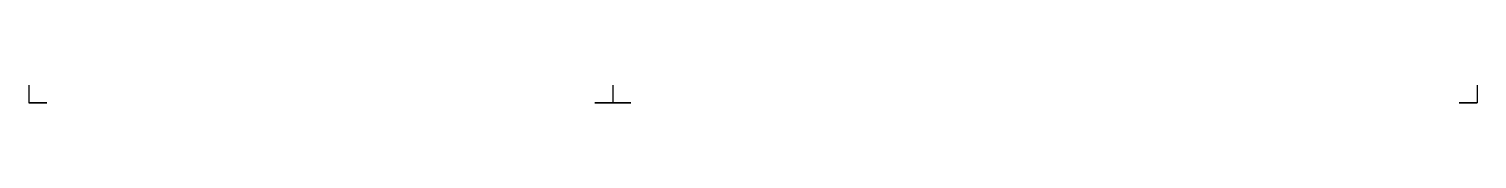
# Model space of a CAD drawing. Extents: x -12912 to 27386, y 1818 to 8189.
# Drawn here: x -8893 to -6977, y 3986 to 4010 of the extents above; entities that cross this region are included whole.
import ezdxf

# ---------------------------------------------------------------- set-up
doc = ezdxf.new("R2010")
doc.units = 0
doc.header["$MEASUREMENT"] = 0
doc.layers.get('0').update_dxf_attribs({"linetype": 'CONTINUOUS'})

msp = doc.modelspace()

# ---------------------------------------------------------------- linework, layer by layer
for p, q in [((-8892.596, 4010.196), (-8892.596, 3986.389)), ((-8120.172, 4010.196), (-8120.172, 3986.389)), ((-8120.172, 4010.196), (-8120.172, 3986.389)), ((-6976.535, 4010.196), (-6976.535, 3986.389)), ((-6976.535, 4010.196), (-6976.535, 3986.389)), ((-8868.789, 3986.389), (-8892.596, 3986.389)), ((-8892.596, 3986.389), (-8868.789, 3986.389)), ((-8868.789, 3986.389), (-8892.596, 3986.389)), ((-8892.596, 3986.389), (-8868.789, 3986.389)), ((-8868.789, 3986.389), (-8892.596, 3986.389)), ((-8868.789, 3986.389), (-8892.596, 3986.389)), ((-8892.596, 3986.389), (-8868.789, 3986.389)), ((-8868.789, 3986.389), (-8892.596, 3986.389)), ((-8892.596, 3986.389), (-8868.789, 3986.389)), ((-8868.789, 3986.389), (-8892.596, 3986.389)), ((-8868.789, 3986.389), (-8892.596, 3986.389)), ((-8892.596, 3986.389), (-8868.789, 3986.389)), ((-8868.789, 3986.389), (-8892.596, 3986.389)), ((-8892.596, 3986.389), (-8868.789, 3986.389)), ((-8868.789, 3986.389), (-8892.596, 3986.389)), ((-8868.789, 3986.389), (-8892.596, 3986.389)), ((-8892.596, 3986.389), (-8868.789, 3986.389)), ((-8868.789, 3986.389), (-8892.596, 3986.389)), ((-8892.596, 3986.389), (-8868.789, 3986.389)), ((-8868.789, 3986.389), (-8892.596, 3986.389)), ((-8868.789, 3986.389), (-8892.596, 3986.389)), ((-8892.596, 3986.389), (-8868.789, 3986.389)), ((-8868.789, 3986.389), (-8892.596, 3986.389)), ((-8892.596, 3986.389), (-8868.789, 3986.389)), ((-8868.789, 3986.389), (-8892.596, 3986.389)), ((-8868.789, 3986.389), (-8892.596, 3986.389)), ((-8892.596, 3986.389), (-8868.789, 3986.389)), ((-8868.789, 3986.389), (-8892.596, 3986.389)), ((-8892.596, 3986.389), (-8868.789, 3986.389)), ((-8868.789, 3986.389), (-8892.596, 3986.389)), ((-8868.789, 3986.389), (-8892.596, 3986.389)), ((-8143.979, 3986.389), (-8120.172, 3986.389)), ((-8120.172, 3986.389), (-8143.979, 3986.389)), ((-8143.979, 3986.389), (-8120.172, 3986.389)), ((-8120.172, 3986.389), (-8143.979, 3986.389)), ((-8143.979, 3986.389), (-8120.172, 3986.389)), ((-8143.979, 3986.389), (-8120.172, 3986.389)), ((-8120.172, 3986.389), (-8143.979, 3986.389)), ((-8143.979, 3986.389), (-8120.172, 3986.389)), ((-8120.172, 3986.389), (-8143.979, 3986.389)), ((-8143.979, 3986.389), (-8120.172, 3986.389)), ((-8143.979, 3986.389), (-8120.172, 3986.389)), ((-8120.172, 3986.389), (-8143.979, 3986.389)), ((-8143.979, 3986.389), (-8120.172, 3986.389)), ((-8120.172, 3986.389), (-8143.979, 3986.389)), ((-8143.979, 3986.389), (-8120.172, 3986.389)), ((-8143.979, 3986.389), (-8120.172, 3986.389)), ((-8120.172, 3986.389), (-8143.979, 3986.389)), ((-8143.979, 3986.389), (-8120.172, 3986.389)), ((-8120.172, 3986.389), (-8143.979, 3986.389)), ((-8143.979, 3986.389), (-8120.172, 3986.389)), ((-8143.979, 3986.389), (-8120.172, 3986.389)), ((-8120.172, 3986.389), (-8143.979, 3986.389)), ((-8143.979, 3986.389), (-8120.172, 3986.389)), ((-8120.172, 3986.389), (-8143.979, 3986.389)), ((-8143.979, 3986.389), (-8120.172, 3986.389)), ((-8143.979, 3986.389), (-8120.172, 3986.389)), ((-8120.172, 3986.389), (-8143.979, 3986.389)), ((-8143.979, 3986.389), (-8120.172, 3986.389)), ((-8120.172, 3986.389), (-8143.979, 3986.389)), ((-8143.979, 3986.389), (-8120.172, 3986.389)), ((-8143.979, 3986.389), (-8120.172, 3986.389)), ((-8096.364, 3986.389), (-8120.172, 3986.389)), ((-8120.172, 3986.389), (-8096.364, 3986.389)), ((-8096.364, 3986.389), (-8120.172, 3986.389)), ((-8120.172, 3986.389), (-8096.364, 3986.389)), ((-8096.364, 3986.389), (-8120.172, 3986.389)), ((-8096.364, 3986.389), (-8120.172, 3986.389)), ((-8120.172, 3986.389), (-8096.364, 3986.389)), ((-8096.364, 3986.389), (-8120.172, 3986.389)), ((-8120.172, 3986.389), (-8096.364, 3986.389)), ((-8096.364, 3986.389), (-8120.172, 3986.389)), ((-8096.364, 3986.389), (-8120.172, 3986.389)), ((-8120.172, 3986.389), (-8096.364, 3986.389)), ((-8096.364, 3986.389), (-8120.172, 3986.389)), ((-8120.172, 3986.389), (-8096.364, 3986.389)), ((-8096.364, 3986.389), (-8120.172, 3986.389)), ((-8096.364, 3986.389), (-8120.172, 3986.389)), ((-8120.172, 3986.389), (-8096.364, 3986.389)), ((-8096.364, 3986.389), (-8120.172, 3986.389)), ((-8120.172, 3986.389), (-8096.364, 3986.389)), ((-8096.364, 3986.389), (-8120.172, 3986.389)), ((-8096.364, 3986.389), (-8120.172, 3986.389)), ((-8120.172, 3986.389), (-8096.364, 3986.389)), ((-8096.364, 3986.389), (-8120.172, 3986.389)), ((-8120.172, 3986.389), (-8096.364, 3986.389)), ((-8096.364, 3986.389), (-8120.172, 3986.389)), ((-8096.364, 3986.389), (-8120.172, 3986.389)), ((-8120.172, 3986.389), (-8096.364, 3986.389)), ((-8096.364, 3986.389), (-8120.172, 3986.389)), ((-8120.172, 3986.389), (-8096.364, 3986.389)), ((-8096.364, 3986.389), (-8120.172, 3986.389)), ((-8096.364, 3986.389), (-8120.172, 3986.389)), ((-7000.342, 3986.389), (-6976.535, 3986.389)), ((-6976.535, 3986.389), (-7000.342, 3986.389)), ((-7000.342, 3986.389), (-6976.535, 3986.389)), ((-6976.535, 3986.389), (-7000.342, 3986.389)), ((-7000.342, 3986.389), (-6976.535, 3986.389)), ((-7000.342, 3986.389), (-6976.535, 3986.389)), ((-6976.535, 3986.389), (-7000.342, 3986.389)), ((-7000.342, 3986.389), (-6976.535, 3986.389)), ((-6976.535, 3986.389), (-7000.342, 3986.389)), ((-7000.342, 3986.389), (-6976.535, 3986.389)), ((-7000.342, 3986.389), (-6976.535, 3986.389)), ((-6976.535, 3986.389), (-7000.342, 3986.389)), ((-7000.342, 3986.389), (-6976.535, 3986.389)), ((-6976.535, 3986.389), (-7000.342, 3986.389)), ((-7000.342, 3986.389), (-6976.535, 3986.389)), ((-7000.342, 3986.389), (-6976.535, 3986.389)), ((-6976.535, 3986.389), (-7000.342, 3986.389)), ((-7000.342, 3986.389), (-6976.535, 3986.389)), ((-6976.535, 3986.389), (-7000.342, 3986.389)), ((-7000.342, 3986.389), (-6976.535, 3986.389)), ((-7000.342, 3986.389), (-6976.535, 3986.389)), ((-6976.535, 3986.389), (-7000.342, 3986.389)), ((-7000.342, 3986.389), (-6976.535, 3986.389)), ((-6976.535, 3986.389), (-7000.342, 3986.389)), ((-7000.342, 3986.389), (-6976.535, 3986.389)), ((-7000.342, 3986.389), (-6976.535, 3986.389)), ((-6976.535, 3986.389), (-7000.342, 3986.389)), ((-7000.342, 3986.389), (-6976.535, 3986.389)), ((-6976.535, 3986.389), (-7000.342, 3986.389)), ((-7000.342, 3986.389), (-6976.535, 3986.389)), ((-7000.342, 3986.389), (-6976.535, 3986.389))]:
    msp.add_line(p, q)

doc.saveas('drawing.dxf')
